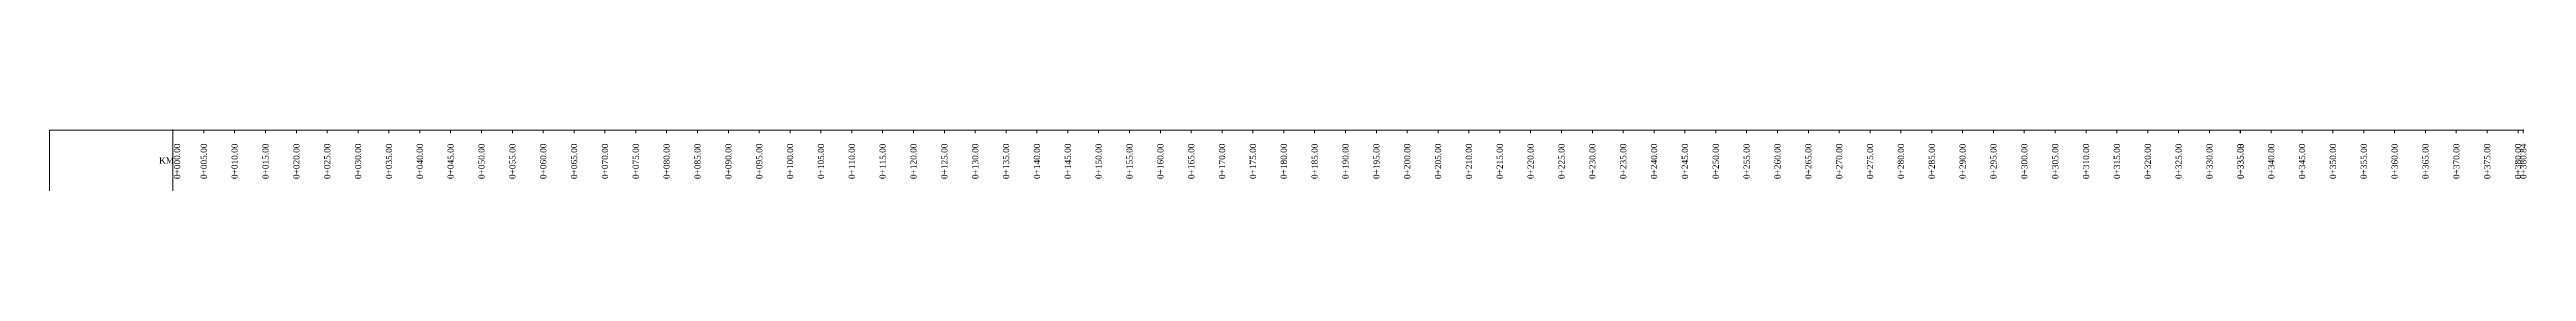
# Model space of a CAD drawing. Header units: metres. Extents: x 478603 to 489313, y 4282657 to 4289463.
# Drawn here: x 484104.7 to 484506, y 4284441.9 to 4284451.8 of the extents above; entities that cross this region are included whole.
import ezdxf

# ---------------------------------------------------------------- set-up
doc = ezdxf.new("R2010")
doc.units = ezdxf.units.M
for name, color, linetype, lineweight in [('PR_ENK_KM', 18, 'Continuous', 0), ('PR_OLCEK', 1, 'Continuous', 0), ('PR_PROFIL', 153, 'Continuous', 0)]:
    doc.layers.add(name, color=color, linetype=linetype, lineweight=lineweight)
doc.styles.get("Standard").update_dxf_attribs({"font": 'times.ttf'})

msp = doc.modelspace()

# ---------------------------------------------------------------- texts
at = {"layer": 'PR_ENK_KM'}
for s, p in [('  0+000.00', (484125.82, 4284443.05)), ('  0+005.00', (484130.15, 4284443.05)), ('  0+010.00', (484135.15, 4284443.05)), ('  0+015.00', (484140.15, 4284443.05)), ('  0+020.00', (484145.15, 4284443.05)), ('  0+025.00', (484150.15, 4284443.05)), ('  0+030.00', (484155.15, 4284443.05)), ('  0+035.00', (484160.15, 4284443.05)), ('  0+040.00', (484165.15, 4284443.05)), ('  0+045.00', (484170.15, 4284443.05)), ('  0+050.00', (484175.15, 4284443.05)), ('  0+055.00', (484180.15, 4284443.05)), ('  0+060.00', (484185.15, 4284443.05)), ('  0+065.00', (484190.15, 4284443.05)), ('  0+070.00', (484195.15, 4284443.05)), ('  0+075.00', (484200.15, 4284443.05)), ('  0+080.00', (484205.15, 4284443.05)), ('  0+085.00', (484210.15, 4284443.05)), ('  0+090.00', (484215.15, 4284443.05)), ('  0+095.00', (484220.15, 4284443.05)), ('  0+100.00', (484225.15, 4284443.05)), ('  0+105.00', (484230.15, 4284443.05)), ('  0+110.00', (484235.15, 4284443.05)), ('  0+115.00', (484240.15, 4284443.05)), ('  0+120.00', (484245.15, 4284443.05)), ('  0+125.00', (484250.15, 4284443.05)), ('  0+130.00', (484255.15, 4284443.05)), ('  0+135.00', (484260.15, 4284443.05)), ('  0+140.00', (484265.15, 4284443.05)), ('  0+145.00', (484270.15, 4284443.05)), ('  0+150.00', (484275.15, 4284443.05)), ('  0+155.00', (484280.15, 4284443.05)), ('  0+160.00', (484285.15, 4284443.05)), ('  0+165.00', (484290.15, 4284443.05)), ('  0+170.00', (484295.15, 4284443.05)), ('  0+175.00', (484300.15, 4284443.05)), ('  0+180.00', (484305.15, 4284443.05)), ('  0+185.00', (484310.15, 4284443.05)), ('  0+190.00', (484315.15, 4284443.05)), ('  0+195.00', (484320.15, 4284443.05)), ('  0+200.00', (484325.15, 4284443.05)), ('  0+205.00', (484330.15, 4284443.05)), ('  0+210.00', (484335.15, 4284443.05)), ('  0+215.00', (484340.15, 4284443.05)), ('  0+220.00', (484345.15, 4284443.05)), ('  0+225.00', (484350.15, 4284443.05)), ('  0+230.00', (484355.15, 4284443.05)), ('  0+235.00', (484360.15, 4284443.05)), ('  0+240.00', (484365.15, 4284443.05)), ('  0+245.00', (484370.15, 4284443.05)), ('  0+250.00', (484375.15, 4284443.05)), ('  0+255.00', (484380.15, 4284443.05)), ('  0+260.00', (484385.15, 4284443.05)), ('  0+265.00', (484390.15, 4284443.05)), ('  0+270.00', (484395.15, 4284443.05)), ('  0+275.00', (484400.15, 4284443.05)), ('  0+280.00', (484405.15, 4284443.05)), ('  0+285.00', (484410.15, 4284443.05)), ('  0+290.00', (484415.15, 4284443.05)), ('  0+295.00', (484420.15, 4284443.05)), ('  0+300.00', (484425.15, 4284443.05)), ('  0+305.00', (484430.15, 4284443.05)), ('  0+310.00', (484435.15, 4284443.05)), ('  0+315.00', (484440.15, 4284443.05)), ('  0+320.00', (484445.15, 4284443.05)), ('  0+325.00', (484450.15, 4284443.05)), ('  0+330.00', (484455.15, 4284443.05)), ('  0+335.00', (484460.15, 4284443.05)), ('  0+335.03', (484460.18, 4284443.05)), ('  0+340.00', (484465.15, 4284443.05)), ('  0+345.00', (484470.15, 4284443.05)), ('  0+350.00', (484475.15, 4284443.05)), ('  0+355.00', (484480.15, 4284443.05)), ('  0+360.00', (484485.15, 4284443.05)), ('  0+365.00', (484490.15, 4284443.05)), ('  0+370.00', (484495.15, 4284443.05)), ('  0+375.00', (484500.15, 4284443.05)), ('  0+380.00', (484505.15, 4284443.05)), ('  0+380.84', (484505.99, 4284443.05))]:
    msp.add_text(s, height=1, rotation=90, dxfattribs=at).set_placement(p)
msp.add_text('KM', height=1, dxfattribs=at).set_placement((484122.4, 4284446.32))

# ---------------------------------------------------------------- linework, layer by layer
at = {"layer": 'PR_OLCEK'}
for p in [(484124.65, 4284451.75, 959.9), (484505.49, 4284451.75, 959.9)]:
    msp.add_point(p, dxfattribs=at)
at = {"layer": 'PR_PROFIL'}
for p, q in [((484104.65, 4284451.75), (484505.49, 4284451.75)), ((484104.65, 4284441.88), (484104.65, 4284451.75)), ((484124.65, 4284441.88), (484124.65, 4284451.75)), ((484124.65, 4284451.25), (484124.65, 4284451.75)), ((484129.65, 4284451.25), (484129.65, 4284451.75)), ((484134.65, 4284451.25), (484134.65, 4284451.75)), ((484139.65, 4284451.25), (484139.65, 4284451.75)), ((484144.65, 4284451.25), (484144.65, 4284451.75)), ((484149.65, 4284451.25), (484149.65, 4284451.75)), ((484154.65, 4284451.25), (484154.65, 4284451.75)), ((484159.65, 4284451.25), (484159.65, 4284451.75)), ((484164.65, 4284451.25), (484164.65, 4284451.75)), ((484169.65, 4284451.25), (484169.65, 4284451.75)), ((484174.65, 4284451.25), (484174.65, 4284451.75)), ((484179.65, 4284451.25), (484179.65, 4284451.75)), ((484184.65, 4284451.25), (484184.65, 4284451.75)), ((484189.65, 4284451.25), (484189.65, 4284451.75)), ((484194.65, 4284451.25), (484194.65, 4284451.75)), ((484199.65, 4284451.25), (484199.65, 4284451.75)), ((484204.65, 4284451.25), (484204.65, 4284451.75)), ((484209.65, 4284451.25), (484209.65, 4284451.75)), ((484214.65, 4284451.25), (484214.65, 4284451.75)), ((484219.65, 4284451.25), (484219.65, 4284451.75)), ((484224.65, 4284451.25), (484224.65, 4284451.75)), ((484229.65, 4284451.25), (484229.65, 4284451.75)), ((484234.65, 4284451.25), (484234.65, 4284451.75)), ((484239.65, 4284451.25), (484239.65, 4284451.75)), ((484244.65, 4284451.25), (484244.65, 4284451.75)), ((484249.65, 4284451.25), (484249.65, 4284451.75)), ((484254.65, 4284451.25), (484254.65, 4284451.75)), ((484259.65, 4284451.25), (484259.65, 4284451.75)), ((484264.65, 4284451.25), (484264.65, 4284451.75)), ((484269.65, 4284451.25), (484269.65, 4284451.75)), ((484274.65, 4284451.25), (484274.65, 4284451.75)), ((484279.65, 4284451.25), (484279.65, 4284451.75)), ((484284.65, 4284451.25), (484284.65, 4284451.75)), ((484289.65, 4284451.25), (484289.65, 4284451.75)), ((484294.65, 4284451.25), (484294.65, 4284451.75)), ((484299.65, 4284451.25), (484299.65, 4284451.75)), ((484304.65, 4284451.25), (484304.65, 4284451.75)), ((484309.65, 4284451.25), (484309.65, 4284451.75)), ((484314.65, 4284451.25), (484314.65, 4284451.75)), ((484319.65, 4284451.25), (484319.65, 4284451.75)), ((484324.65, 4284451.25), (484324.65, 4284451.75)), ((484329.65, 4284451.25), (484329.65, 4284451.75)), ((484334.65, 4284451.25), (484334.65, 4284451.75)), ((484339.65, 4284451.25), (484339.65, 4284451.75)), ((484344.65, 4284451.25), (484344.65, 4284451.75)), ((484349.65, 4284451.25), (484349.65, 4284451.75)), ((484354.65, 4284451.25), (484354.65, 4284451.75)), ((484359.65, 4284451.25), (484359.65, 4284451.75)), ((484364.65, 4284451.25), (484364.65, 4284451.75)), ((484369.65, 4284451.25), (484369.65, 4284451.75)), ((484374.65, 4284451.25), (484374.65, 4284451.75)), ((484379.65, 4284451.25), (484379.65, 4284451.75)), ((484384.65, 4284451.25), (484384.65, 4284451.75)), ((484389.65, 4284451.25), (484389.65, 4284451.75)), ((484394.65, 4284451.25), (484394.65, 4284451.75)), ((484399.65, 4284451.25), (484399.65, 4284451.75)), ((484404.65, 4284451.25), (484404.65, 4284451.75)), ((484409.65, 4284451.25), (484409.65, 4284451.75)), ((484414.65, 4284451.25), (484414.65, 4284451.75)), ((484419.65, 4284451.25), (484419.65, 4284451.75)), ((484424.65, 4284451.25), (484424.65, 4284451.75)), ((484429.65, 4284451.25), (484429.65, 4284451.75)), ((484434.65, 4284451.25), (484434.65, 4284451.75)), ((484439.65, 4284451.25), (484439.65, 4284451.75)), ((484444.65, 4284451.25), (484444.65, 4284451.75)), ((484449.65, 4284451.25), (484449.65, 4284451.75)), ((484454.65, 4284451.25), (484454.65, 4284451.75)), ((484459.65, 4284451.25), (484459.65, 4284451.75)), ((484459.68, 4284451.25), (484459.68, 4284451.75)), ((484464.65, 4284451.25), (484464.65, 4284451.75)), ((484469.65, 4284451.25), (484469.65, 4284451.75)), ((484474.65, 4284451.25), (484474.65, 4284451.75)), ((484479.65, 4284451.25), (484479.65, 4284451.75)), ((484484.65, 4284451.25), (484484.65, 4284451.75)), ((484489.65, 4284451.25), (484489.65, 4284451.75)), ((484494.65, 4284451.25), (484494.65, 4284451.75)), ((484499.65, 4284451.25), (484499.65, 4284451.75)), ((484504.65, 4284451.25), (484504.65, 4284451.75)), ((484505.49, 4284451.25), (484505.49, 4284451.75))]:
    msp.add_line(p, q, dxfattribs=at)

msp.set_redraw_order([(e.dxf.handle, doc.entitydb.next_handle()) for e in msp.query("TEXT MTEXT ATTDEF DIMENSION ARC_DIMENSION")])  # texts and dimensions are drawn at this point

doc.saveas('drawing.dxf')
